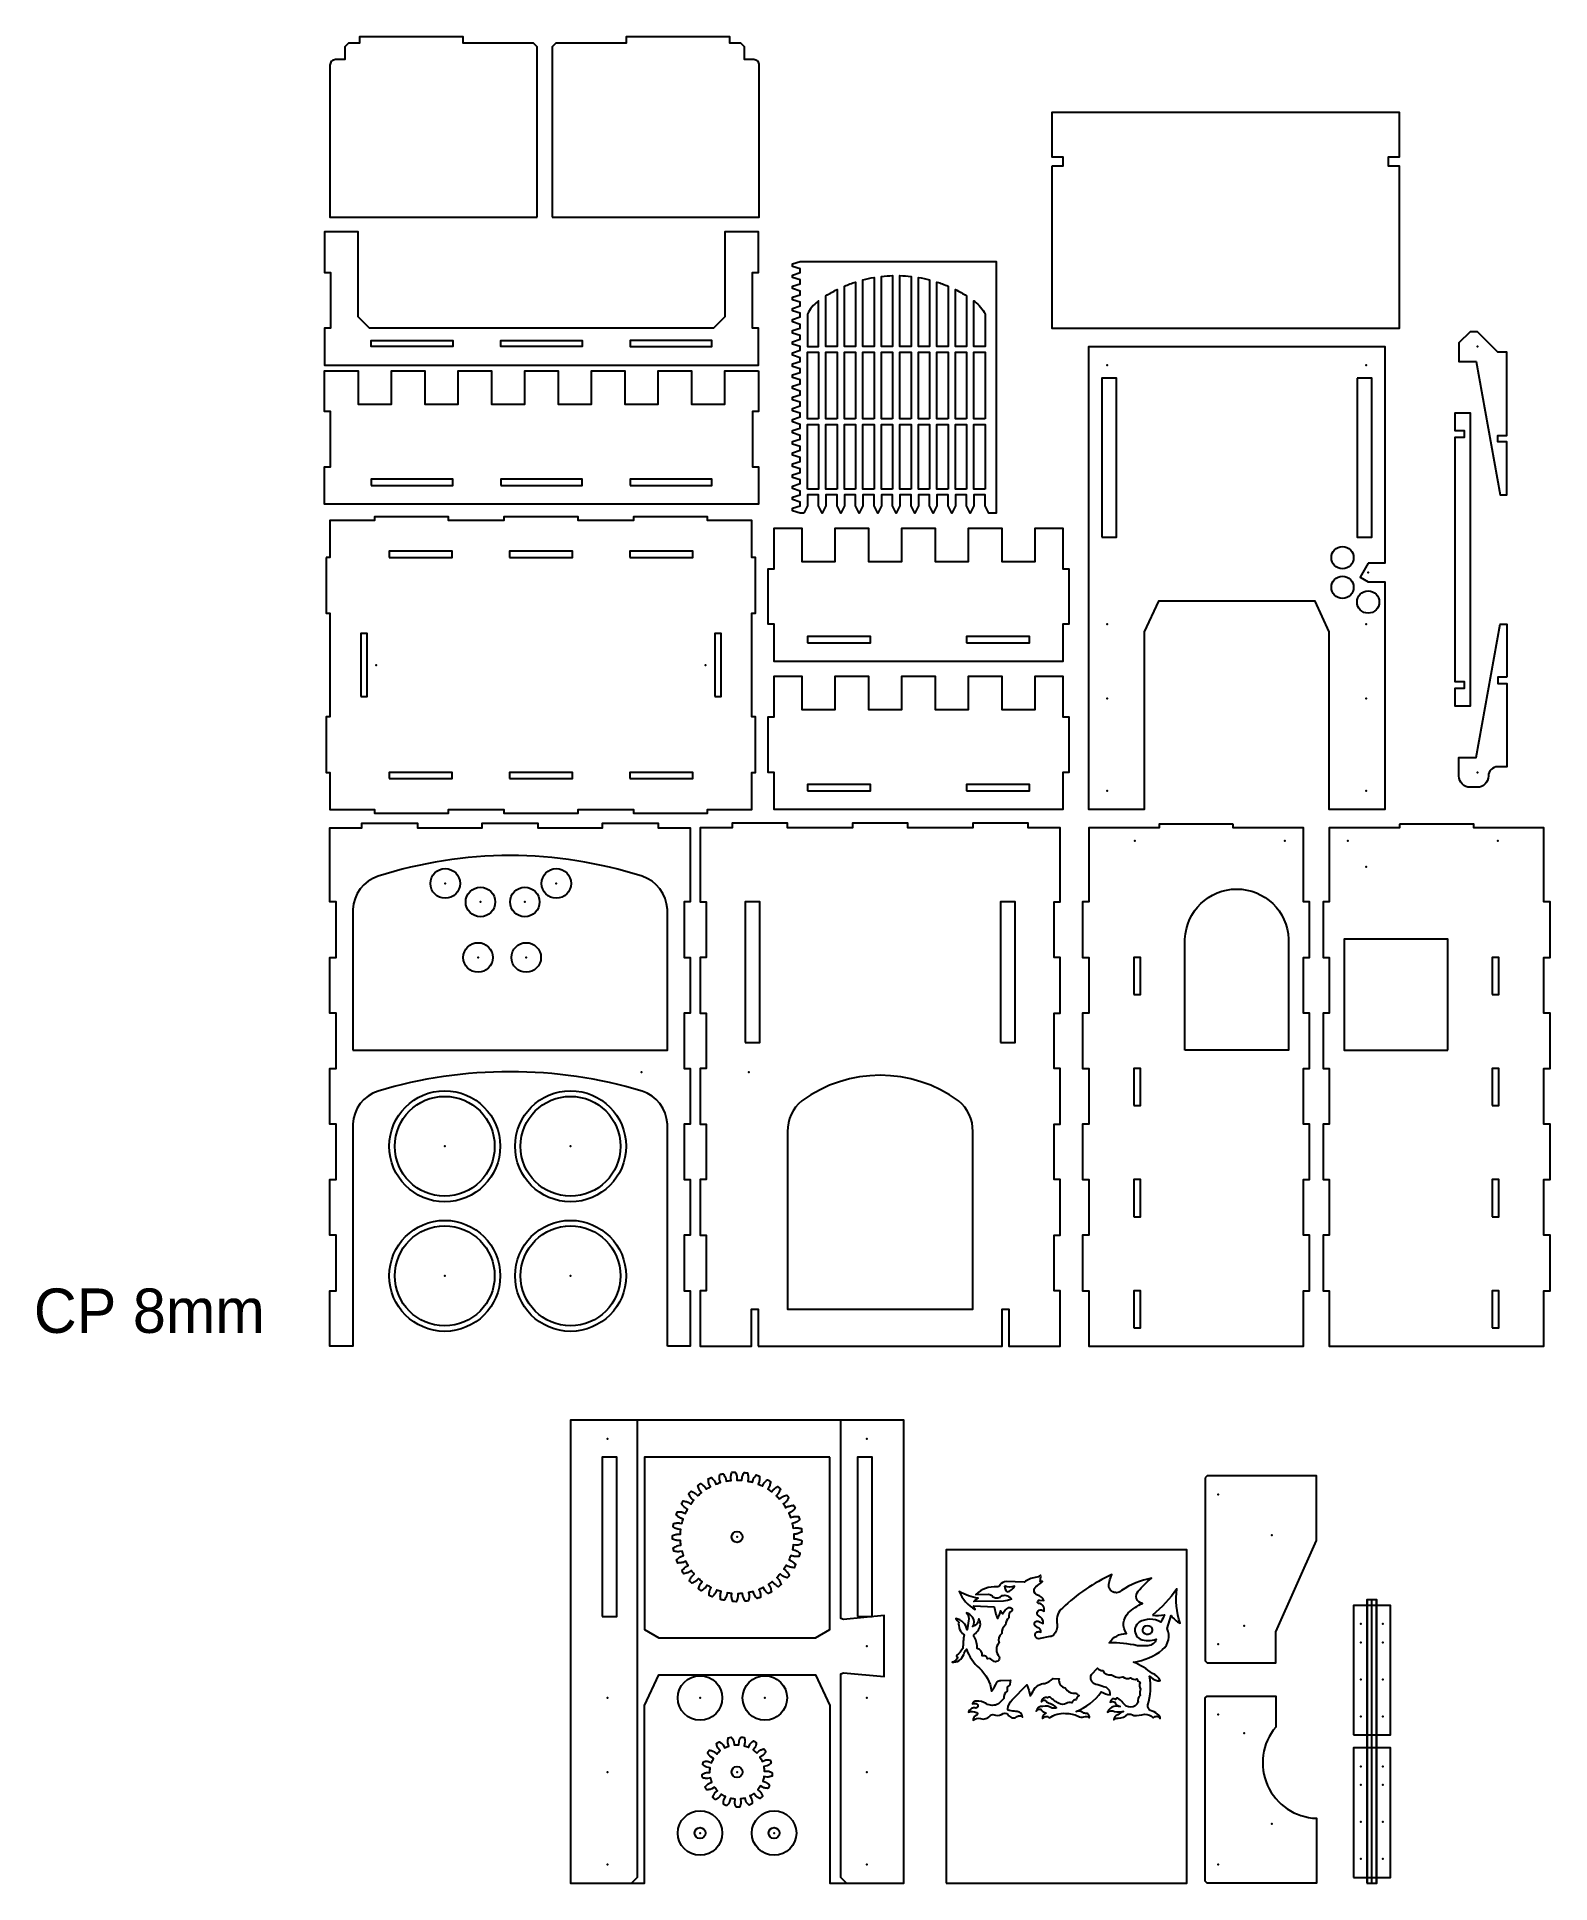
# Model space of a CAD drawing. Header units: millimetres. Extents: x -279 to 1163, y -512 to 1248.
import ezdxf
from ezdxf.enums import TextEntityAlignment as Align

# ---------------------------------------------------------------- set-up
doc = ezdxf.new("R2010")
doc.units = ezdxf.units.MM
for name, color, linetype in [('CORBEILLE', 70, 'Continuous'), ('EBRASEMENT_HERSE', 70, 'Continuous'), ('EMBRAYAGE', 70, 'Continuous'), ('FACADE_EXTEIREURE', 70, 'Continuous'), ('FACADE_INTERIEURE', 70, 'Continuous'), ('HERSE', 70, 'Continuous'), ('LATERALE_GD', 70, 'Continuous'), ('MECANIQUE', 70, 'Continuous'), ('PAR_DEFAUT', 70, 'Continuous'), ('PLANCHERS_INTERIEURS', 70, 'Continuous'), ('PONT_LEVIS_', 70, 'Continuous')]:
    doc.layers.add(name, color=color, linetype=linetype)

msp = doc.modelspace()

# ---------------------------------------------------------------- texts
at = {"layer": 'PAR_DEFAUT'}
msp.add_text('CP 8mm', height=42.35, dxfattribs=at).set_placement((-282.4, 0), align=Align.BOTTOM_LEFT)

# ---------------------------------------------------------------- linework, layer by layer
at = {"layer": 'CORBEILLE'}
for points in [[(39.4, 820.6), (117, 820.6), (117, 826.6), (39.4, 826.6)], [(162.9, 820.6), (240.5, 820.6), (240.5, 826.6), (162.9, 826.6)], [(286.4, 820.6), (364.1, 820.6), (364.1, 826.6), (286.4, 826.6)], [(-3.5, 751.8), (-3.5, 698.8), (0, 698.8), (0, 681.2), (0, 617.6), (0, 600), (-3.5, 600), (-3.5, 547.1), (0, 547.1), (0, 511.8), (10.6, 511.8), (42.4, 511.8), (42.4, 508.2), (112.9, 508.2), (112.9, 511.8), (165.9, 511.8), (165.9, 508.2), (236.5, 508.2), (236.5, 511.8), (289.4, 511.8), (289.4, 508.2), (360, 508.2), (360, 511.8), (391.8, 511.8), (402.4, 511.8), (402.4, 547.1), (405.9, 547.1), (405.9, 600), (402.4, 600), (402.4, 617.6), (402.4, 681.2), (402.4, 698.8), (405.9, 698.8), (405.9, 751.8), (402.4, 751.8), (402.4, 787.1), (391.8, 787.1), (360, 787.1), (360, 790.6), (289.4, 790.6), (289.4, 787.1), (236.5, 787.1), (236.5, 790.6), (165.9, 790.6), (165.9, 787.1), (112.9, 787.1), (112.9, 790.6), (42.4, 790.6), (42.4, 787.1), (10.6, 787.1), (0, 787.1), (0, 751.8)], [(529.4, 652.9), (423.5, 652.9), (423.5, 688.2), (417.7, 688.2), (417.7, 723.5), (417.7, 741.2), (423.5, 741.2), (423.5, 758.8), (423.5, 780), (450, 780), (450, 748.2), (481.8, 748.2), (481.8, 780), (513.5, 780), (513.5, 748.2), (529.4, 748.2), (545.3, 748.2), (545.3, 780), (577.1, 780), (577.1, 748.2), (592.9, 748.2), (608.8, 748.2), (608.8, 780), (640.6, 780), (640.6, 748.2), (672.4, 748.2), (672.4, 780), (698.8, 780), (698.8, 758.8), (698.8, 741.2), (704.6, 741.2), (704.6, 723.5), (704.6, 688.2), (698.8, 688.2), (698.8, 652.9), (592.9, 652.9)], [(56.5, 751.8), (116.5, 751.8), (116.5, 757.8), (56.5, 757.8)], [(171.2, 751.8), (231.2, 751.8), (231.2, 757.8), (171.2, 757.8)], [(285.9, 751.8), (345.9, 751.8), (345.9, 757.8), (285.9, 757.8)], [(29.3, 619.4), (35.3, 619.4), (35.3, 679.4), (29.3, 679.4)], [(367.1, 619.4), (373.1, 619.4), (373.1, 679.4), (367.1, 679.4)], [(455.3, 670.6), (515.3, 670.6), (515.3, 676.6), (455.3, 676.6)], [(607.1, 670.6), (667.1, 670.6), (667.1, 676.6), (607.1, 676.6)], [(529.4, 511.8), (423.5, 511.8), (423.5, 547.1), (417.7, 547.1), (417.7, 582.4), (417.7, 600), (423.5, 600), (423.5, 617.6), (423.5, 638.8), (450, 638.8), (450, 607.1), (481.8, 607.1), (481.8, 638.8), (513.5, 638.8), (513.5, 607.1), (529.4, 607.1), (545.3, 607.1), (545.3, 638.8), (577.1, 638.8), (577.1, 607.1), (592.9, 607.1), (608.8, 607.1), (608.8, 638.8), (640.6, 638.8), (640.6, 607.1), (672.4, 607.1), (672.4, 638.8), (698.8, 638.8), (698.8, 617.6), (698.8, 600), (704.6, 600), (704.6, 582.4), (704.6, 547.1), (698.8, 547.1), (698.8, 511.8), (592.9, 511.8)], [(56.5, 541.1), (116.5, 541.1), (116.5, 547.1), (56.5, 547.1)], [(171.2, 541.1), (231.2, 541.1), (231.2, 547.1), (171.2, 547.1)], [(285.9, 541.1), (345.9, 541.1), (345.9, 547.1), (285.9, 547.1)], [(455.3, 529.4), (515.3, 529.4), (515.3, 535.4), (455.3, 535.4)], [(607.1, 529.4), (667.1, 529.4), (667.1, 535.4), (607.1, 535.4)]]:
    msp.add_lwpolyline(points, close=True, dxfattribs=at)
for points in [[(376.4, 981.2, 0), (365.8, 970.6, 0), (254.6, 970.6, 0), (148.8, 970.6, 0), (37.6, 970.6, 0), (27, 981.2, 0), (27, 998.8, 0), (27, 1030.6, 0), (27, 1050, 0), (27, 1062.3, 0), (0.5, 1062.3, 0), (-5.3, 1062.3, 0), (-5.3, 1041.2, 0), (-5.3, 1023.5, 0), (0.5, 1023.5, 0), (0.5, 1005.9, 0), (0.5, 970.6, 0), (-5.3, 970.6, 0), (-5.3, 935.3, 0), (408.7, 935.3, 0), (408.7, 970.6, 0), (402.9, 970.6, 0), (402.9, 1005.9, 0), (402.9, 1023.5, 0), (408.7, 1023.5, 0), (408.7, 1041.2, 0), (408.7, 1062.3, 0), (402.9, 1062.3, 0), (376.4, 1062.3, 0), (376.4, 1050, 0), (376.4, 1030.6, 0), (376.4, 998.8, 0)], [(78.2, 952.9, 0), (39.4, 952.9, 0), (39.4, 958.8, 0), (78.2, 958.8, 0), (117, 958.8, 0), (117, 952.9, 0)], [(201.7, 952.9, 0), (162.9, 952.9, 0), (162.9, 958.8, 0), (201.7, 958.8, 0), (240.5, 958.8, 0), (240.5, 952.9, 0)], [(325.2, 952.9, 0), (364.1, 952.9, 0), (364.1, 958.8, 0), (325.2, 958.8, 0), (286.4, 958.8, 0), (286.4, 952.9, 0)], [(408.7, 930, 0), (408.7, 908.8, 0), (408.7, 891.2, 0), (402.9, 891.2, 0), (402.9, 873.5, 0), (402.9, 838.2, 0), (408.7, 838.2, 0), (408.7, 802.9, 0), (-5.3, 802.9, 0), (-5.3, 838.2, 0), (0.5, 838.2, 0), (0.5, 873.5, 0), (0.5, 891.2, 0), (-5.3, 891.2, 0), (-5.3, 908.8, 0), (-5.3, 930, 0), (0.5, 930, 0), (27, 930, 0), (27, 898.2, 0), (58.8, 898.2, 0), (58.8, 930, 0), (90.5, 930, 0), (90.5, 898.2, 0), (122.3, 898.2, 0), (122.3, 930, 0), (154.1, 930, 0), (154.1, 898.2, 0), (185.8, 898.2, 0), (185.8, 930, 0), (198.2, 930, 0), (205.2, 930, 0), (217.6, 930, 0), (217.6, 898.2, 0), (249.4, 898.2, 0), (249.4, 930, 0), (281.1, 930, 0), (281.1, 898.2, 0), (312.9, 898.2, 0), (312.9, 930, 0), (344.6, 930, 0), (344.6, 898.2, 0), (376.4, 898.2, 0), (376.4, 930, 0), (402.9, 930, 0)]]:
    msp.add_polyline3d(points, close=True, dxfattribs=at)
for p in [(44.1, 649.4), (358.2, 649.4)]:
    msp.add_point(p, dxfattribs=at)
at = {"layer": 'EBRASEMENT_HERSE'}
for points in [[(735.9, 771.2), (750, 771.2), (750, 922.9), (735.9, 922.9)], [(979.4, 922.9), (979.4, 771.2), (993.5, 771.2), (993.5, 922.9)], [(259.4, -257.6), (273.5, -257.6), (273.5, -105.9), (259.4, -105.9)], [(502.9, -257.6), (517.1, -257.6), (517.1, -105.9), (502.9, -105.9)]]:
    msp.add_lwpolyline(points, close=True, dxfattribs=at)
for points in [[(990, 746.5, 0), (982.4, 733.2, 0), (990, 728.8, 0), (1005.9, 728.8, 0), (1005.9, 511.8, 0), (952.9, 511.8, 0), (952.9, 661.8, 0), (952.9, 681.2, 0), (939.5, 710.2, 0), (789.9, 710.2, 0), (776.5, 681.2, 0), (776.5, 661.8, 0), (776.5, 511.8, 0), (723.5, 511.8, 0), (723.5, 952.9, 0), (1005.9, 952.9, 0), (1005.9, 746.5, 0)], [(476.5, -511.8, 0), (547.1, -511.8, 0), (547.1, -70.6, 0), (229.4, -70.6, 0), (229.4, -511.8, 0), (300, -511.8, 0), (300, -361.8, 0), (300, -342.4, 0), (313.5, -313.3, 0), (463, -313.3, 0), (476.5, -342.4, 0), (476.5, -361.8, 0)], [(300, -511.8, 0), (300, -361.8, 0), (300, -342.4, 0), (313.5, -313.3, 0), (463, -313.3, 0), (476.5, -342.4, 0), (476.5, -361.8, 0), (476.5, -511.8, 0), (492.4, -511.8, 0), (487.1, -506.5, 0), (487.1, -312.4, 0), (489.8, -311.2, 0), (528.5, -314.9, 0), (528.5, -256.8, 0), (489.8, -260.6, 0), (487.1, -259.4, 0), (487.1, -70.6, 0), (292.9, -70.6, 0), (292.9, -506.5, 0), (287.6, -511.8, 0)], [(476.5, -105.9, 0), (300, -105.9, 0), (300, -270, 0), (313.5, -278, 0), (463, -278, 0), (476.5, -270, 0)]]:
    msp.add_polyline3d(points, close=True, dxfattribs=at)
for centre in [(965.5, 751.8), (965.5, 723.5), (990, 709.4)]:
    msp.add_circle(centre, 10.6, dxfattribs=at)
for p in [(741.2, 935.3), (988.2, 935.3), (990, 737.6), (741.2, 688.2), (988.2, 688.2), (741.2, 617.6), (988.2, 617.6), (741.2, 529.4), (988.2, 529.4), (264.7, -88.2), (511.8, -88.2), (511.8, -285.9), (264.7, -335.3), (511.8, -335.3), (264.7, -405.9), (511.8, -405.9), (264.7, -494.1), (511.8, -494.1)]:
    msp.add_point(p, dxfattribs=at)
at = {"layer": 'EMBRAYAGE'}
for points in [[(988.8, -511.8), (998.3, -511.8), (998.3, -241.8), (988.8, -241.8)], [(989.1, -511.8), (997.9, -511.8), (997.9, -241.8), (989.1, -241.8)], [(975.9, -370.6), (1011.2, -370.6), (1011.2, -247.1), (975.9, -247.1)], [(975.9, -506.5), (1011.2, -506.5), (1011.2, -382.9), (975.9, -382.9)]]:
    msp.add_lwpolyline(points, close=True, dxfattribs=at)
msp.add_lwpolyline([(993.5, -511.8), (993.5, -241.8)], dxfattribs=at)
for p in [(982.9, -264.7), (1004.1, -264.7), (982.9, -282.4), (1004.1, -282.4), (982.9, -317.6), (1004.1, -317.6), (982.9, -352.9), (1004.1, -352.9), (982.9, -400.6), (1004.1, -400.6), (982.9, -418.2), (1004.1, -418.2), (982.9, -453.5), (1004.1, -453.5), (982.9, -488.8), (1004.1, -488.8)]:
    msp.add_point(p, dxfattribs=at)
at = {"layer": 'FACADE_EXTEIREURE'}
for points in [[(408.2, 0), (411.2, 0), (417, 0), (632.3, 0), (638.1, 0), (641.1, 0), (641.1, 35.3), (646.9, 35.3), (647.3, 35.3), (647.3, 0), (649.9, 0), (655.8, 0), (692.3, 0), (696.4, 0), (696.4, 52.9), (690.5, 52.9), (690.5, 105.9), (696.4, 105.9), (696.4, 158.8), (690.5, 158.8), (690.5, 211.8), (696.4, 211.8), (696.4, 264.7), (690.5, 264.7), (690.5, 300), (690.5, 317.6), (696.4, 317.6), (696.4, 370.6), (690.5, 370.6), (690.5, 423.5), (696.4, 423.5), (696.4, 441.2), (696.4, 494.1), (692.3, 494.1), (665.8, 494.1), (665.8, 498.5), (612.9, 498.5), (612.9, 494.1), (551.1, 494.1), (551.1, 498.5), (498.2, 498.5), (498.2, 494.1), (436.4, 494.1), (436.4, 498.5), (383.5, 498.5), (383.5, 494.1), (357, 494.1), (352.9, 494.1), (352.9, 423.5), (358.8, 423.5), (358.8, 370.6), (352.9, 370.6), (352.9, 317.6), (358.8, 317.6), (358.8, 300), (358.8, 264.7), (352.9, 264.7), (352.9, 211.8), (358.8, 211.8), (358.8, 158.8), (352.9, 158.8), (352.9, 105.9), (358.8, 105.9), (358.8, 52.9), (352.9, 52.9), (352.9, 0), (357, 0), (393.5, 0), (399.4, 0), (402, 0), (402, 35.3), (402.4, 35.3), (408.2, 35.3)], [(395.8, 289.4), (409.9, 289.4), (409.9, 423.5), (395.8, 423.5)], [(639.4, 289.4), (653.5, 289.4), (653.5, 423.5), (639.4, 423.5)]]:
    msp.add_lwpolyline(points, close=True, dxfattribs=at)
msp.add_lwpolyline([(599.4, 233.8, 0.327984), (449.9, 233.8, 0.241037), (436.4, 204.7), (436.4, 185.3), (436.4, 35.3), (612.9, 35.3), (612.9, 185.3), (612.9, 204.7, 0.241037)], format="xyb", close=True, dxfattribs=at)
msp.add_point((399.4, 261.2), dxfattribs=at)
at = {"layer": 'FACADE_INTERIEURE'}
for points in [[(321.7, 0), (321.7, 211.8, 0.309514), (297.6, 243.3, 0.146175), (45.8, 243.3, 0.309514), (21.7, 211.8), (21.7, 0), (4.1, 0), (0, 0), (0, 52.9), (5.8, 52.9), (5.8, 105.9), (0, 105.9), (0, 158.8), (5.8, 158.8), (5.8, 211.8), (0, 211.8), (0, 264.7), (5.8, 264.7), (5.8, 300), (5.8, 317.6), (0, 317.6), (0, 370.6), (5.8, 370.6), (5.8, 423.5), (0, 423.5), (0, 494.1), (4.1, 494.1), (30.5, 494.1), (30.5, 498.5), (83.5, 498.5), (83.5, 494.1), (145.2, 494.1), (145.2, 498.5), (198.2, 498.5), (198.2, 494.1), (259.9, 494.1), (259.9, 498.5), (312.9, 498.5), (312.9, 494.1), (339.4, 494.1), (343.4, 494.1), (343.4, 441.2), (343.4, 423.5), (337.6, 423.5), (337.6, 370.6), (343.4, 370.6), (343.4, 317.6), (337.6, 317.6), (337.6, 300), (337.6, 264.7), (343.4, 264.7), (343.4, 211.8), (337.6, 211.8), (337.6, 158.8), (343.4, 158.8), (343.4, 105.9), (337.6, 105.9), (337.6, 52.9), (343.4, 52.9), (343.4, 0), (339.4, 0)], [(21.7, 282.4), (321.7, 282.4), (321.7, 416.5, 0.309514), (297.6, 448, 0.156854), (45.8, 448, 0.309514), (21.7, 416.5)]]:
    msp.add_lwpolyline(points, format="xyb", close=True, dxfattribs=at)
msp.add_point((297, 261.2), dxfattribs=at)
at = {"layer": 'HERSE'}
for points in [[(451.8, 794.1), (448.2, 794.1), (441.2, 796.5), (441.2, 798.8), (448.2, 801.2), (448.2, 804.7), (441.2, 807.1), (441.2, 809.4), (448.2, 811.8), (448.2, 815.3), (441.2, 817.6), (441.2, 820), (448.2, 822.4), (448.2, 825.9), (441.2, 828.2), (441.2, 830.6), (448.2, 832.9), (448.2, 836.5), (441.2, 838.8), (441.2, 841.2), (448.2, 843.5), (448.2, 847.1), (441.2, 849.4), (441.2, 851.8), (448.2, 854.1), (448.2, 857.6), (441.2, 860), (441.2, 862.4), (448.2, 864.7), (448.2, 868.2), (441.2, 870.6), (441.2, 872.9), (448.2, 875.3), (448.2, 878.8), (441.2, 881.2), (441.2, 883.5), (448.2, 885.9), (448.2, 889.4), (441.2, 891.8), (441.2, 894.1), (448.2, 896.5), (448.2, 900), (441.2, 902.3), (441.2, 904.7), (448.2, 907.1), (448.2, 910.6), (441.2, 912.9), (441.2, 915.3), (448.2, 917.6), (448.2, 921.2), (441.2, 923.5), (441.2, 925.9), (448.2, 928.2), (448.2, 931.8), (441.2, 934.1), (441.2, 936.5), (448.2, 938.8), (448.2, 942.3), (441.2, 944.7), (441.2, 947.1), (448.2, 949.4), (448.2, 952.9), (441.2, 955.3), (441.2, 957.6), (448.2, 960), (448.2, 963.5), (441.2, 965.9), (441.2, 968.2), (448.2, 970.6), (448.2, 974.1), (441.2, 976.5), (441.2, 978.8), (448.2, 981.2), (448.2, 984.7), (441.2, 987.1), (441.2, 989.4), (448.2, 991.8), (448.2, 995.3), (441.2, 997.6), (441.2, 1000), (448.2, 1002.3), (448.2, 1005.9), (441.2, 1008.2), (441.2, 1010.6), (448.2, 1012.9), (448.2, 1016.5), (441.2, 1018.8), (441.2, 1021.2), (448.2, 1023.5), (448.2, 1027.1), (441.2, 1029.4), (441.2, 1031.8), (448.2, 1034.1), (635.3, 1034.1), (635.3, 979.4), (635.3, 961.8), (635.3, 794.1), (628.2, 794.1), (624.7, 801.2), (624.7, 811.8), (614.1, 811.8), (614.1, 801.2), (610.6, 794.1), (607.1, 801.2), (607.1, 811.8), (596.5, 811.8), (596.5, 801.2), (592.9, 794.1), (589.4, 801.2), (589.4, 811.8), (578.8, 811.8), (578.8, 801.2), (575.3, 794.1), (571.8, 801.2), (571.8, 811.8), (561.2, 811.8), (561.2, 801.2), (557.6, 794.1), (554.1, 801.2), (554.1, 811.8), (543.5, 811.8), (543.5, 801.2), (540, 794.1), (536.5, 801.2), (536.5, 811.8), (525.9, 811.8), (525.9, 801.2), (522.4, 794.1), (518.8, 801.2), (518.8, 811.8), (508.2, 811.8), (508.2, 801.2), (504.7, 794.1), (501.2, 801.2), (501.2, 811.8), (490.6, 811.8), (490.6, 801.2), (487.1, 794.1), (483.5, 801.2), (483.5, 811.8), (472.9, 811.8), (472.9, 801.2), (469.4, 794.1), (465.9, 801.2), (465.9, 811.8), (455.3, 811.8), (455.3, 801.2)], [(465.9, 884.1), (455.3, 884.1), (455.3, 947.6), (465.9, 947.6)], [(483.5, 884.1), (472.9, 884.1), (472.9, 947.6), (483.5, 947.6)], [(501.2, 884.1), (490.6, 884.1), (490.6, 947.6), (501.2, 947.6)], [(518.8, 884.1), (508.2, 884.1), (508.2, 947.6), (518.8, 947.6)], [(536.5, 884.1), (525.9, 884.1), (525.9, 947.6), (536.5, 947.6)], [(554.1, 884.1), (543.5, 884.1), (543.5, 947.6), (554.1, 947.6)], [(571.8, 884.1), (561.2, 884.1), (561.2, 947.6), (571.8, 947.6)], [(589.4, 884.1), (578.8, 884.1), (578.8, 947.6), (589.4, 947.6)], [(607.1, 884.1), (596.5, 884.1), (596.5, 947.6), (607.1, 947.6)], [(624.7, 884.1), (614.1, 884.1), (614.1, 947.6), (624.7, 947.6)], [(455.3, 817.1), (455.3, 878.8), (465.9, 878.8), (465.9, 817.1)], [(483.5, 817.1), (472.9, 817.1), (472.9, 878.8), (483.5, 878.8)], [(501.2, 817.1), (490.6, 817.1), (490.6, 878.8), (501.2, 878.8)], [(518.8, 817.1), (508.2, 817.1), (508.2, 878.8), (518.8, 878.8)], [(536.5, 817.1), (525.9, 817.1), (525.9, 878.8), (536.5, 878.8)], [(554.1, 817.1), (543.5, 817.1), (543.5, 878.8), (554.1, 878.8)], [(571.8, 817.1), (561.2, 817.1), (561.2, 878.8), (571.8, 878.8)], [(589.4, 817.1), (578.8, 817.1), (578.8, 878.8), (589.4, 878.8)], [(607.1, 817.1), (596.5, 817.1), (596.5, 878.8), (607.1, 878.8)], [(624.7, 817.1), (614.1, 817.1), (614.1, 878.8), (624.7, 878.8)]]:
    msp.add_lwpolyline(points, close=True, dxfattribs=at)
for points in [[(483.5, 961.8), (483.5, 952.9), (472.9, 952.9), (472.9, 961.8), (472.9, 979.4), (472.9, 1001.4, -0.024059), (483.5, 1007.3), (483.5, 979.4)], [(501.2, 961.8), (501.2, 952.9), (490.6, 952.9), (490.6, 961.8), (490.6, 979.4), (490.6, 1010.6, -0.022389), (501.2, 1014.5), (501.2, 979.4)], [(518.8, 961.8), (518.8, 952.9), (508.2, 952.9), (508.2, 961.8), (508.2, 979.4), (508.2, 1016.6, -0.021452), (518.8, 1018.9), (518.8, 979.4)], [(536.5, 961.8), (536.5, 952.9), (525.9, 952.9), (525.9, 961.8), (525.9, 979.4), (525.9, 1019.9, -0.021025), (536.5, 1020.6), (536.5, 979.4)], [(554.1, 961.8), (554.1, 952.9), (543.5, 952.9), (543.5, 961.8), (543.5, 979.4), (543.5, 1020.6, -0.021025), (554.1, 1019.9), (554.1, 979.4)], [(571.8, 961.8), (571.8, 952.9), (561.2, 952.9), (561.2, 961.8), (561.2, 979.4), (561.2, 1018.9, -0.021452), (571.8, 1016.6), (571.8, 979.4)], [(589.4, 961.8), (589.4, 952.9), (578.8, 952.9), (578.8, 961.8), (578.8, 979.4), (578.8, 1014.5, -0.022389), (589.4, 1010.6), (589.4, 979.4)], [(607.1, 961.8), (607.1, 952.9), (596.5, 952.9), (596.5, 961.8), (596.5, 979.4), (596.5, 1007.3, -0.024059), (607.1, 1001.4), (607.1, 979.4)], [(455.3, 979.4), (455.3, 961.8), (455.3, 952.9), (465.9, 952.9), (465.9, 961.8), (465.9, 979.4), (465.9, 996.6, 0.001627), (465.2, 996.1, 0.113686), (455.3, 983.9)], [(614.8, 996.1, -0.113686), (624.7, 983.9), (624.7, 979.4), (624.7, 961.8), (624.7, 952.9), (614.1, 952.9), (614.1, 961.8), (614.1, 979.4), (614.1, 996.6)]]:
    msp.add_lwpolyline(points, format="xyb", close=True, dxfattribs=at)
at = {"layer": 'LATERALE_GD'}
for points in [[(861.2, 497.6), (790.6, 497.6), (790.6, 494.1), (761.1, 494.1), (755.3, 494.1), (734.1, 494.1), (729.4, 494.1), (723.5, 494.1), (723.5, 423.5), (717.7, 423.5), (717.7, 370.6), (723.5, 370.6), (723.5, 317.6), (717.7, 317.6), (717.7, 264.7), (723.5, 264.7), (723.5, 211.8), (717.7, 211.8), (717.7, 158.8), (723.5, 158.8), (723.5, 105.9), (717.7, 105.9), (717.7, 52.9), (723.5, 52.9), (723.5, 0), (729.4, 0), (734.1, 0), (755.3, 0), (761.1, 0), (896.5, 0), (917.6, 0), (923.5, 0), (928.2, 0), (928.2, 52.9), (934.1, 52.9), (934.1, 105.9), (928.2, 105.9), (928.2, 158.8), (934.1, 158.8), (934.1, 211.8), (928.2, 211.8), (928.2, 264.7), (934.1, 264.7), (934.1, 317.6), (928.2, 317.6), (928.2, 370.6), (934.1, 370.6), (934.1, 423.5), (928.2, 423.5), (928.2, 494.1), (923.5, 494.1), (917.6, 494.1), (896.5, 494.1), (867, 494.1), (861.2, 494.1)], [(1020, 497.6), (1020, 494.1), (990.5, 494.1), (984.7, 494.1), (963.5, 494.1), (958.8, 494.1), (952.9, 494.1), (952.9, 423.5), (947.1, 423.5), (947.1, 370.6), (952.9, 370.6), (952.9, 317.6), (947.1, 317.6), (947.1, 264.7), (952.9, 264.7), (952.9, 211.8), (947.1, 211.8), (947.1, 158.8), (952.9, 158.8), (952.9, 105.9), (947.1, 105.9), (947.1, 52.9), (952.9, 52.9), (952.9, 0), (958.8, 0), (963.5, 0), (984.7, 0), (990.5, 0), (1125.9, 0), (1147.1, 0), (1152.9, 0), (1157.6, 0), (1157.6, 52.9), (1163.5, 52.9), (1163.5, 105.9), (1157.6, 105.9), (1157.6, 158.8), (1163.5, 158.8), (1163.5, 211.8), (1157.6, 211.8), (1157.6, 264.7), (1163.5, 264.7), (1163.5, 317.6), (1157.6, 317.6), (1157.6, 370.6), (1163.5, 370.6), (1163.5, 423.5), (1157.6, 423.5), (1157.6, 494.1), (1152.9, 494.1), (1147.1, 494.1), (1125.9, 494.1), (1096.4, 494.1), (1090.6, 494.1), (1090.6, 497.6)], [(766.6, 335.3), (772.9, 335.3), (772.9, 370.6), (766.6, 370.6)], [(1108.2, 335.3), (1114.6, 335.3), (1114.6, 370.6), (1108.2, 370.6)], [(766.6, 229.4), (772.9, 229.4), (772.9, 264.7), (766.6, 264.7)], [(1108.2, 229.4), (1114.6, 229.4), (1114.6, 264.7), (1108.2, 264.7)], [(766.6, 123.5), (772.9, 123.5), (772.9, 158.8), (766.6, 158.8)], [(1108.2, 123.5), (1114.6, 123.5), (1114.6, 158.8), (1108.2, 158.8)], [(766.6, 17.6), (772.9, 17.6), (772.9, 52.9), (766.6, 52.9)], [(1108.2, 17.6), (1114.6, 17.6), (1114.6, 52.9), (1108.2, 52.9)]]:
    msp.add_lwpolyline(points, close=True, dxfattribs=at)
msp.add_lwpolyline([(815.3, 282.4), (815.3, 388.2, -0.964923), (914.1, 388.2), (914.1, 282.4)], format="xyb", close=True, dxfattribs=at)
msp.add_polyline3d([(1065.9, 282.4, 0), (1065.9, 388.2, 0), (967.1, 388.2, 0), (967.1, 282.4, 0)], close=True, dxfattribs=at)
for p in [(767.6, 481.8), (910.6, 481.8), (970.6, 481.8), (1113.5, 481.8), (988.2, 457.1)]:
    msp.add_point(p, dxfattribs=at)
at = {"layer": 'MECANIQUE'}
for points in [[(428.7, -145.8), (430.4, -144.3), (430.4, -144.2), (430.6, -144.1), (430.9, -143.9), (431.3, -143.7), (431.8, -143.3), (432.5, -143), (433.4, -142.7), (434.4, -142.3), (435.5, -142, -0.013232), (437.5, -144.5), (437.5, -144.5), (436.9, -145.5), (436.4, -146.4), (435.8, -147.1), (435.3, -147.7), (434.9, -148.2), (434.6, -148.6), (434.3, -148.8), (434.2, -148.9), (434.1, -149), (432.3, -150.3, -0.021007), (434.8, -154.1), (436.7, -152.9), (436.7, -152.9), (436.9, -152.8), (437.3, -152.7), (437.7, -152.5), (438.3, -152.3), (439.1, -152.1), (440, -151.9), (441, -151.7), (442.1, -151.6, -0.013232), (443.7, -154.5), (443.7, -154.5), (442.9, -155.4), (442.2, -156.1), (441.5, -156.7), (440.9, -157.3), (440.4, -157.6), (440, -157.9), (439.7, -158.1), (439.5, -158.2), (439.5, -158.2), (437.4, -159.2, -0.021007), (439.2, -163.4), (441.3, -162.6), (441.3, -162.6), (441.5, -162.5), (441.9, -162.5), (442.4, -162.4), (443, -162.3), (443.8, -162.3), (444.7, -162.2), (445.7, -162.3), (446.9, -162.4, -0.013232), (447.8, -165.5), (447.8, -165.5), (446.9, -166.2), (446.1, -166.8), (445.3, -167.3), (444.6, -167.7), (444, -168), (443.6, -168.2), (443.3, -168.3), (443.1, -168.3), (443, -168.4), (440.8, -168.9, -0.021007), (441.7, -173.4), (443.9, -173), (444, -173), (444.2, -173), (444.6, -173), (445.1, -173), (445.7, -173), (446.5, -173.1), (447.4, -173.3), (448.4, -173.5), (449.5, -173.8, -0.013232), (449.8, -177.1), (449.8, -177.1), (448.8, -177.6), (447.8, -178), (447, -178.3), (446.3, -178.6), (445.7, -178.8), (445.2, -178.9), (444.8, -178.9), (444.6, -179), (444.5, -179), (442.3, -179.1, -0.021007), (442.4, -183.6), (444.6, -183.7), (444.7, -183.7), (444.9, -183.7), (445.2, -183.8), (445.7, -183.9), (446.3, -184.1), (447, -184.3), (447.9, -184.6), (448.9, -185), (449.9, -185.5, -0.013232), (449.6, -188.8), (449.6, -188.8), (448.5, -189.1), (447.5, -189.4), (446.6, -189.5), (445.8, -189.6), (445.2, -189.7), (444.7, -189.7), (444.3, -189.7), (444.1, -189.7), (444.1, -189.7), (441.8, -189.4, -0.021007), (441, -193.8), (443.2, -194.3), (443.3, -194.4), (443.5, -194.4), (443.8, -194.5), (444.3, -194.7), (444.8, -195), (445.5, -195.4), (446.3, -195.9), (447.2, -196.5), (448.1, -197.1, -0.013232), (447.2, -200.3), (447.2, -200.3), (446, -200.4), (445, -200.4), (444.1, -200.4), (443.3, -200.4), (442.7, -200.3), (442.2, -200.2), (441.8, -200.2), (441.6, -200.1), (441.6, -200.1), (439.4, -199.4, -0.021007), (437.8, -203.6), (439.8, -204.5), (439.9, -204.5), (440.1, -204.6), (440.4, -204.8), (440.8, -205.1), (441.3, -205.5), (441.9, -206), (442.6, -206.6), (443.3, -207.3), (444.1, -208.2, -0.013232), (442.6, -211.1), (442.6, -211.1), (441.5, -211), (440.4, -210.8), (439.5, -210.7), (438.8, -210.5), (438.2, -210.3), (437.7, -210.1), (437.4, -210), (437.2, -209.9), (437.1, -209.9), (435.2, -208.7, -0.021007), (432.8, -212.6), (434.6, -213.9), (434.6, -213.9), (434.8, -214), (435.1, -214.3), (435.4, -214.6), (435.8, -215.1), (436.3, -215.7), (436.9, -216.4), (437.5, -217.3), (438.1, -218.3, -0.013232), (436.1, -220.9), (436.1, -220.9), (435, -220.5), (434, -220.2), (433.1, -219.8), (432.4, -219.5), (431.9, -219.2), (431.4, -219), (431.1, -218.8), (431, -218.6), (430.9, -218.6), (429.2, -217.1, -0.021007), (426.1, -220.5), (427.7, -222.1), (427.7, -222.1), (427.9, -222.3), (428.1, -222.5), (428.3, -223), (428.7, -223.5), (429.1, -224.2), (429.4, -225), (429.9, -226), (430.2, -227, -0.013232), (427.8, -229.2), (427.8, -229.2), (426.8, -228.7), (425.9, -228.1), (425.1, -227.6), (424.5, -227.2), (424, -226.8), (423.6, -226.5), (423.4, -226.2), (423.2, -226.1), (423.2, -226), (421.8, -224.3, -0.021007), (418.1, -226.9), (419.3, -228.8), (419.4, -228.8), (419.5, -229), (419.6, -229.3), (419.8, -229.8), (420.1, -230.4), (420.3, -231.1), (420.5, -232), (420.7, -233.1), (420.9, -234.2, -0.013232), (418.1, -235.8), (418.1, -235.8), (417.2, -235.1), (416.4, -234.4), (415.8, -233.8), (415.2, -233.2), (414.8, -232.7), (414.5, -232.4), (414.3, -232.1), (414.2, -231.9), (414.2, -231.8), (413.1, -229.8, -0.021007), (409, -231.8), (409.9, -233.8), (409.9, -233.9), (410, -234.1), (410.1, -234.4), (410.2, -234.9), (410.3, -235.5), (410.4, -236.3), (410.4, -237.2), (410.4, -238.3), (410.4, -239.4, -0.013232), (407.3, -240.5), (407.3, -240.5), (406.6, -239.6), (405.9, -238.8), (405.4, -238.1), (405, -237.4), (404.7, -236.9), (404.5, -236.4), (404.3, -236.1), (404.2, -235.9), (404.2, -235.8), (403.6, -233.7, -0.021007), (399.2, -234.8), (399.6, -237), (399.6, -237), (399.7, -237.3), (399.7, -237.6), (399.7, -238.1), (399.7, -238.7), (399.6, -239.5), (399.5, -240.4), (399.3, -241.5), (399.1, -242.6, -0.013232), (395.9, -243.1), (395.9, -243.1), (395.3, -242.1), (394.8, -241.1), (394.4, -240.3), (394.2, -239.6), (394, -239), (393.8, -238.5), (393.8, -238.2), (393.7, -237.9), (393.7, -237.9), (393.5, -235.7, -0.021007), (388.9, -235.9), (389, -238.1), (389, -238.2), (389, -238.4), (388.9, -238.8), (388.8, -239.3), (388.7, -239.9), (388.5, -240.6), (388.2, -241.5), (387.9, -242.5), (387.4, -243.5, -0.013232), (384.1, -243.4), (384.1, -243.4), (383.8, -242.3), (383.5, -241.3), (383.3, -240.4), (383.1, -239.7), (383, -239), (383, -238.5), (383, -238.2), (383, -238), (383, -237.9), (383.2, -235.7, -0.021007), (378.7, -235.1), (378.3, -237.3), (378.3, -237.3), (378.2, -237.5), (378.1, -237.9), (378, -238.3), (377.7, -238.9), (377.4, -239.6), (376.9, -240.4), (376.4, -241.3), (375.7, -242.2, -0.013232), (372.5, -241.5), (372.5, -241.5), (372.4, -240.4), (372.3, -239.3), (372.2, -238.4), (372.3, -237.6), (372.3, -237), (372.3, -236.5), (372.4, -236.2), (372.4, -236), (372.5, -235.9), (373.1, -233.8, -0.021007), (368.8, -232.3), (368, -234.4), (367.9, -234.4), (367.9, -234.6), (367.7, -234.9), (367.4, -235.4), (367.1, -235.9), (366.6, -236.5), (366, -237.2), (365.3, -238), (364.5, -238.8, -0.013232), (361.5, -237.5), (361.5, -237.5), (361.6, -236.3), (361.7, -235.3), (361.8, -234.4), (362, -233.6), (362.1, -233), (362.3, -232.5), (362.4, -232.2), (362.5, -232), (362.5, -231.9), (363.5, -229.9, -0.021007), (359.6, -227.7), (358.4, -229.6), (358.3, -229.7), (358.2, -229.8), (358, -230.1), (357.7, -230.5), (357.2, -230.9), (356.6, -231.4), (355.9, -232), (355.1, -232.6), (354.1, -233.3, -0.013232), (351.5, -231.4), (351.5, -231.4), (351.7, -230.3), (352, -229.3), (352.3, -228.4), (352.6, -227.7), (352.9, -227.1), (353.1, -226.7), (353.3, -226.4), (353.4, -226.2), (353.5, -226.2), (354.8, -224.4, -0.021007), (351.4, -221.4), (349.9, -223.1), (349.8, -223.1), (349.7, -223.3), (349.4, -223.5), (349, -223.8), (348.5, -224.2), (347.8, -224.6), (347, -225), (346.1, -225.4), (345, -225.9, -0.013232), (342.7, -223.5), (342.7, -223.5), (343.2, -222.5), (343.7, -221.6), (344.2, -220.8), (344.6, -220.1), (345, -219.6), (345.3, -219.2), (345.5, -219), (345.6, -218.8), (345.7, -218.8), (347.4, -217.3, -0.021007), (344.5, -213.8), (342.7, -215.1), (342.7, -215.1), (342.5, -215.2), (342.2, -215.4), (341.8, -215.6), (341.2, -215.9), (340.4, -216.1), (339.6, -216.4), (338.5, -216.7), (337.4, -216.9, -0.013232), (335.7, -214.2), (335.7, -214.2), (336.3, -213.2), (337, -212.4), (337.6, -211.7), (338.1, -211.2), (338.6, -210.7), (338.9, -210.4), (339.2, -210.2), (339.4, -210.1), (339.5, -210.1), (341.4, -208.9, -0.021007), (339.3, -204.9), (337.3, -205.9), (337.2, -205.9), (337, -206), (336.7, -206.1), (336.2, -206.2), (335.6, -206.3), (334.8, -206.5), (333.9, -206.6), (332.8, -206.6), (331.7, -206.7, -0.013232), (330.5, -203.6), (330.5, -203.6), (331.3, -202.9), (332.1, -202.2), (332.8, -201.6), (333.4, -201.2), (334, -200.8), (334.4, -200.6), (334.7, -200.4), (334.9, -200.3), (335, -200.3), (337.1, -199.6, -0.021007), (335.8, -195.2), (333.6, -195.8), (333.6, -195.8), (333.3, -195.8), (333, -195.9), (332.5, -195.9), (331.9, -195.9), (331.1, -195.9), (330.2, -195.8), (329.1, -195.7), (328, -195.5, -0.013232), (327.4, -192.3), (327.4, -192.3), (328.3, -191.7), (329.2, -191.2), (330.1, -190.8), (330.8, -190.4), (331.4, -190.2), (331.8, -190.1), (332.2, -190), (332.4, -189.9), (332.4, -189.9), (334.6, -189.6, -0.021007), (334.2, -185.1), (332, -185.2), (331.9, -185.2), (331.7, -185.2), (331.3, -185.2), (330.8, -185.1), (330.2, -185), (329.5, -184.8), (328.6, -184.6), (327.6, -184.3), (326.5, -183.9, -0.013232), (326.5, -180.6), (326.5, -180.6), (327.5, -180.2), (328.5, -179.8), (329.4, -179.6), (330.2, -179.4), (330.8, -179.3), (331.3, -179.2), (331.6, -179.2), (331.8, -179.2), (331.9, -179.2), (334.1, -179.3, -0.021007), (334.5, -174.8), (332.3, -174.5), (332.3, -174.5), (332.1, -174.4), (331.7, -174.3), (331.2, -174.2), (330.6, -174), (329.9, -173.7), (329.1, -173.3), (328.2, -172.7), (327.2, -172.1, -0.013232), (327.8, -168.9), (327.8, -168.9), (328.9, -168.7), (330, -168.6), (330.9, -168.5), (331.7, -168.5), (332.3, -168.5), (332.8, -168.5), (333.1, -168.5), (333.3, -168.6), (333.4, -168.6), (335.6, -169.1, -0.021007), (336.8, -164.7), (334.7, -164), (334.7, -164), (334.5, -163.9), (334.1, -163.8), (333.7, -163.5), (333.2, -163.2), (332.5, -162.8), (331.8, -162.2), (331, -161.5), (330.1, -160.8, -0.013232), (331.3, -157.7), (331.3, -157.7), (332.5, -157.7), (333.5, -157.8), (334.4, -157.9), (335.2, -158), (335.8, -158.1), (336.3, -158.2), (336.6, -158.3), (336.8, -158.4), (336.9, -158.4), (338.9, -159.4, -0.021007), (341, -155.3), (339, -154.2), (339, -154.2), (338.8, -154.1), (338.5, -153.9), (338.1, -153.5), (337.7, -153.1), (337.1, -152.6), (336.5, -151.9), (335.8, -151.1), (335.2, -150.2, -0.013232), (336.9, -147.4), (336.9, -147.4), (338, -147.6), (339.1, -147.9), (339.9, -148.1), (340.7, -148.4), (341.2, -148.6), (341.7, -148.8), (342, -149), (342.2, -149.1), (342.2, -149.2), (344.1, -150.4, -0.021007), (346.8, -146.8), (345.1, -145.4), (345.1, -145.4), (344.9, -145.2), (344.7, -145), (344.4, -144.6), (344, -144.1), (343.6, -143.4), (343.1, -142.6), (342.6, -141.7), (342.1, -140.7, -0.013232), (344.3, -138.3), (344.3, -138.3), (345.4, -138.7), (346.4, -139.2), (347.2, -139.6), (347.8, -140), (348.4, -140.3), (348.8, -140.6), (349, -140.8), (349.2, -141), (349.2, -141), (350.8, -142.6, -0.021007), (354.2, -139.6), (352.8, -137.9), (352.8, -137.9), (352.6, -137.7), (352.5, -137.4), (352.2, -136.9), (351.9, -136.4), (351.6, -135.7), (351.3, -134.8), (351, -133.8), (350.7, -132.7, -0.013232), (353.4, -130.8), (353.4, -130.8), (354.3, -131.4), (355.2, -132), (355.9, -132.6), (356.5, -133.1), (356.9, -133.5), (357.3, -133.9), (357.5, -134.2), (357.6, -134.3), (357.7, -134.4), (358.9, -136.3, -0.021007), (362.8, -134), (361.7, -132), (361.7, -131.9), (361.6, -131.7), (361.5, -131.4), (361.3, -130.9), (361.2, -130.3), (361, -129.6), (360.9, -128.7), (360.8, -127.6), (360.7, -126.5, -0.013232), (363.6, -125.1), (363.6, -125.1), (364.5, -125.9), (365.2, -126.7), (365.8, -127.4), (366.3, -128), (366.6, -128.5), (366.9, -128.9), (367.1, -129.2), (367.1, -129.4), (367.2, -129.5), (368, -131.5, -0.021007), (372.3, -130), (371.6, -127.9), (371.6, -127.8), (371.6, -127.6), (371.5, -127.3), (371.5, -126.8), (371.4, -126.1), (371.4, -125.4), (371.4, -124.4), (371.5, -123.4), (371.6, -122.3, -0.013232), (374.8, -121.5), (374.8, -121.5), (375.5, -122.4), (376, -123.3), (376.5, -124.1), (376.8, -124.8), (377.1, -125.4), (377.3, -125.8), (377.4, -126.2), (377.4, -126.4), (377.5, -126.4), (377.9, -128.6, -0.021007), (382.4, -127.9), (382.1, -125.7), (382.1, -125.6), (382.1, -125.4), (382.1, -125.1), (382.2, -124.6), (382.2, -124), (382.4, -123.2), (382.6, -122.3), (382.8, -121.3), (383.2, -120.2, -0.013232), (386.5, -120), (386.5, -120), (386.9, -121.1), (387.3, -122), (387.6, -122.9), (387.8, -123.7), (388, -124.3), (388.1, -124.8), (388.1, -125.1), (388.1, -125.3), (388.1, -125.4), (388.1, -127.6, -0.021007), (392.7, -127.8), (392.9, -125.6), (392.9, -125.5), (392.9, -125.3), (393, -125), (393.1, -124.5), (393.3, -123.9), (393.6, -123.1), (393.9, -122.3), (394.4, -121.4), (394.9, -120.4, -0.013232), (398.2, -120.8), (398.2, -120.8), (398.4, -121.9), (398.6, -122.9), (398.8, -123.9), (398.8, -124.6), (398.9, -125.3), (398.8, -125.8), (398.8, -126.1), (398.8, -126.3), (398.8, -126.4), (398.4, -128.6, -0.021007), (402.8, -129.6), (403.4, -127.5), (403.4, -127.4), (403.5, -127.2), (403.6, -126.9), (403.8, -126.4), (404.2, -125.9), (404.6, -125.2), (405.1, -124.5), (405.7, -123.6), (406.4, -122.7, -0.013232), (409.5, -123.8), (409.5, -123.8), (409.6, -124.9), (409.6, -126), (409.5, -126.9), (409.5, -127.7), (409.4, -128.3), (409.3, -128.8), (409.2, -129.1), (409.1, -129.3), (409.1, -129.4), (408.3, -131.5, -0.021007), (412.4, -133.3), (413.4, -131.3), (413.4, -131.3), (413.5, -131.1), (413.7, -130.8), (414, -130.4), (414.4, -129.9), (415, -129.3), (415.6, -128.7), (416.4, -128), (417.3, -127.3, -0.013232), (420.1, -128.9), (420.1, -128.9), (420, -130), (419.8, -131), (419.5, -131.9), (419.3, -132.7), (419.1, -133.3), (418.9, -133.7), (418.8, -134), (418.7, -134.2), (418.6, -134.3), (417.4, -136.2, -0.021007), (421.1, -138.8), (422.5, -137), (422.5, -136.9), (422.7, -136.8), (422.9, -136.5), (423.3, -136.2), (423.8, -135.8), (424.4, -135.3), (425.2, -134.8), (426.1, -134.3), (427.1, -133.7, -0.013232), (429.6, -135.9), (429.6, -135.9), (429.2, -136.9), (428.8, -137.9), (428.4, -138.7), (428, -139.4), (427.7, -140), (427.4, -140.4), (427.2, -140.7), (427.1, -140.8), (427.1, -140.9), (425.5, -142.5, -0.021007)], [(834.7, -510), (834.7, -335.3), (836.5, -333.5), (901.8, -333.5), (901.8, -363, 0.625314), (940.6, -450), (940.6, -511.8), (836.5, -511.8)], [(406.9, -387.9), (409.1, -385.7), (409.1, -385.7), (409.2, -385.6), (409.4, -385.5), (409.6, -385.3), (409.9, -385.2), (410.2, -385), (410.6, -384.8), (411.1, -384.6), (411.7, -384.4), (412.4, -384.2), (413.1, -384), (413.6, -383.9, -0.022105), (415.4, -386.2), (415.4, -386.2), (415.2, -386.6), (414.9, -387.3), (414.5, -387.9), (414.2, -388.4), (413.9, -388.9), (413.6, -389.2), (413.3, -389.5), (413.1, -389.8), (412.9, -389.9), (412.8, -390.1), (412.7, -390.1), (412.6, -390.1), (410, -391.8, -0.043431), (412.1, -395.8), (415, -394.6), (415, -394.6), (415.1, -394.5), (415.3, -394.5), (415.6, -394.4), (415.9, -394.4), (416.3, -394.3), (416.7, -394.3), (417.3, -394.3), (417.9, -394.3), (418.6, -394.4), (419.4, -394.5), (419.8, -394.5, -0.022105), (420.7, -397.4), (420.7, -397.4), (420.3, -397.7), (419.8, -398.2), (419.2, -398.6), (418.7, -399), (418.3, -399.3), (417.9, -399.5), (417.5, -399.7), (417.2, -399.8), (417, -399.9), (416.8, -400), (416.7, -400), (416.7, -400), (413.6, -400.7, -0.043431), (414.1, -405.1), (417.3, -405), (417.3, -405), (417.4, -405), (417.6, -405), (417.8, -405.1), (418.2, -405.2), (418.6, -405.2), (419, -405.4), (419.5, -405.6), (420.1, -405.8), (420.7, -406.1), (421.4, -406.5), (421.8, -406.7, -0.022105), (421.6, -409.7), (421.6, -409.7), (421.1, -409.8), (420.4, -410.1), (419.8, -410.3), (419.2, -410.5), (418.6, -410.6), (418.2, -410.7), (417.8, -410.7), (417.5, -410.7), (417.2, -410.7), (417, -410.7), (416.9, -410.7), (416.9, -410.7), (413.8, -410.2, -0.043431), (412.7, -414.5), (415.6, -415.6), (415.6, -415.6), (415.7, -415.6), (415.9, -415.7), (416.1, -415.8), (416.4, -416), (416.7, -416.2), (417.1, -416.5), (417.5, -416.9), (418, -417.3), (418.4, -417.8), (418.9, -418.4), (419.2, -418.8, -0.022105), (417.9, -421.4), (417.9, -421.4), (417.5, -421.5), (416.7, -421.4), (416, -421.4), (415.4, -421.3), (414.9, -421.2), (414.4, -421.1), (414, -421), (413.7, -420.9), (413.5, -420.9), (413.3, -420.8), (413.2, -420.7), (413.2, -420.7), (410.5, -419.1, -0.043431), (407.9, -422.8), (410.3, -424.8), (410.3, -424.8), (410.4, -424.9), (410.5, -425), (410.7, -425.2), (410.8, -425.5), (411.1, -425.8), (411.3, -426.2), (411.6, -426.7), (411.8, -427.3), (412.1, -427.9), (412.3, -428.6), (412.5, -429.1, -0.022105), (410.3, -431.1), (410.3, -431.1), (409.9, -431), (409.2, -430.7), (408.6, -430.4), (408, -430.1), (407.5, -429.8), (407.1, -429.6), (406.8, -429.3), (406.6, -429.1), (406.4, -429), (406.3, -428.8), (406.2, -428.8), (406.2, -428.7), (404.2, -426.3, -0.043431), (400.5, -428.7), (401.9, -431.5), (402, -431.5), (402, -431.6), (402.1, -431.8), (402.1, -432), (402.2, -432.3), (402.3, -432.7), (402.4, -433.2), (402.5, -433.7), (402.5, -434.4), (402.5, -435), (402.5, -435.8), (402.4, -436.3, -0.022105), (399.7, -437.4), (399.7, -437.4), (399.4, -437.1), (398.8, -436.6), (398.3, -436.1), (397.9, -435.6), (397.6, -435.2), (397.3, -434.8), (397.1, -434.5), (396.9, -434.2), (396.8, -434), (396.7, -433.8), (396.7, -433.7), (396.7, -433.7), (395.8, -430.7, -0.043431), (391.4, -431.6), (391.8, -434.7), (391.8, -434.7), (391.8, -434.9), (391.8, -435), (391.8, -435.3), (391.7, -435.6), (391.7, -436), (391.6, -436.5), (391.4, -437), (391.2, -437.6), (391, -438.2), (390.7, -438.9), (390.5, -439.3, -0.022105), (387.6, -439.4), (387.6, -439.4), (387.3, -439), (387, -438.3), (386.7, -437.7), (386.5, -437.1), (386.4, -436.6), (386.2, -436.1), (386.2, -435.7), (386.1, -435.4), (386.1, -435.2), (386.1, -435), (386.1, -434.9), (386.1, -434.8), (386.3, -431.7, -0.043431), (381.9, -431), (381.1, -434), (381.1, -434.1), (381.1, -434.2), (381, -434.3), (380.9, -434.6), (380.7, -434.9), (380.5, -435.2), (380.3, -435.6), (380, -436.1), (379.6, -436.5), (379.1, -437.1), (378.6, -437.6), (378.3, -437.9, -0.022105), (375.5, -436.9), (375.5, -436.9), (375.4, -436.5), (375.4, -435.7), (375.3, -435), (375.4, -434.4), (375.4, -433.8), (375.4, -433.4), (375.5, -433), (375.6, -432.7), (375.7, -432.4), (375.7, -432.2), (375.7, -432.1), (375.8, -432.1), (377.1, -429.3, -0.043431), (373.2, -427), (371.4, -429.6), (371.4, -429.6), (371.3, -429.7), (371.2, -429.8), (371, -430), (370.8, -430.2), (370.5, -430.5), (370.1, -430.7), (369.6, -431), (369.1, -431.3), (368.5, -431.7), (367.8, -432), (367.4, -432.1, -0.022105), (365.1, -430.2), (365.1, -430.2), (365.2, -429.8), (365.5, -429), (365.7, -428.4), (365.9, -427.8), (366.2, -427.3), (366.4, -426.9), (366.6, -426.6), (366.8, -426.3), (366.9, -426.1), (367, -425.9), (367.1, -425.9), (367.1, -425.8), (369.4, -423.7, -0.043431), (366.6, -420.2), (364, -421.9), (364, -421.9), (363.9, -422), (363.7, -422), (363.5, -422.1), (363.2, -422.3), (362.8, -422.4), (362.3, -422.5), (361.8, -422.6), (361.2, -422.7), (360.5, -422.8), (359.7, -422.8), (359.3, -422.8, -0.022105), (357.9, -420.2), (357.9, -420.2), (358.2, -419.8), (358.6, -419.2), (359.1, -418.7), (359.5, -418.3), (359.9, -417.9), (360.3, -417.6), (360.6, -417.3), (360.8, -417.2), (361.1, -417), (361.2, -416.9), (361.3, -416.9), (361.3, -416.9), (364.2, -415.7, -0.043431), (362.9, -411.4), (359.9, -412.1), (359.8, -412.1), (359.7, -412.1), (359.5, -412.1), (359.3, -412.1), (358.9, -412.1), (358.5, -412.1), (358.1, -412), (357.5, -411.9), (356.9, -411.8), (356.3, -411.6), (355.5, -411.4), (355.1, -411.2, -0.022105), (354.8, -408.3), (354.8, -408.3), (355.2, -408), (355.8, -407.7), (356.4, -407.3), (357, -407.1), (357.5, -406.9), (357.9, -406.7), (358.3, -406.6), (358.6, -406.5), (358.9, -406.4), (359, -406.4), (359.2, -406.4), (359.2, -406.4), (362.3, -406.4, -0.043431), (362.6, -401.9), (359.5, -401.4), (359.5, -401.4), (359.4, -401.4), (359.2, -401.3), (359, -401.2), (358.7, -401.1), (358.3, -400.9), (357.9, -400.7), (357.4, -400.4), (356.9, -400.1), (356.4, -399.7), (355.8, -399.2), (355.4, -398.9, -0.022105), (356.2, -396.1), (356.2, -396.1), (356.6, -396), (357.4, -395.8), (358, -395.7), (358.7, -395.7), (359.2, -395.7), (359.7, -395.7), (360.1, -395.7), (360.4, -395.8), (360.6, -395.8), (360.8, -395.8), (360.9, -395.9), (361, -395.9), (363.9, -397, -0.043431), (365.8, -392.9), (363.1, -391.3), (363.1, -391.3), (363, -391.2), (362.8, -391.1), (362.6, -391), (362.4, -390.7), (362.1, -390.5), (361.8, -390.1), (361.5, -389.7), (361.1, -389.2), (360.7, -388.6), (360.4, -387.9), (360.2, -387.5, -0.022105), (361.9, -385.1), (361.9, -385.1), (362.3, -385.2), (363.1, -385.3), (363.7, -385.5), (364.3, -385.7), (364.9, -385.9), (365.3, -386.1), (365.6, -386.2), (365.9, -386.4), (366.2, -386.5), (366.3, -386.6), (366.4, -386.7), (366.4, -386.7), (368.8, -388.8, -0.043431), (372, -385.7), (370.1, -383.2), (370, -383.2), (370, -383.1), (369.9, -383), (369.8, -382.7), (369.6, -382.4), (369.5, -382.1), (369.3, -381.6), (369.1, -381.1), (369, -380.5), (368.8, -379.8), (368.7, -379.1), (368.7, -378.6, -0.022105), (371.2, -377), (371.2, -377), (371.6, -377.2), (372.2, -377.6), (372.8, -378), (373.2, -378.4), (373.7, -378.8), (374, -379.1), (374.3, -379.4), (374.5, -379.6), (374.6, -379.8), (374.7, -380), (374.8, -380.1), (374.8, -380.1), (376.3, -382.9, -0.043431), (380.4, -381.2), (379.5, -378.2), (379.5, -378.2), (379.4, -378.1), (379.4, -377.9), (379.4, -377.6), (379.3, -377.3), (379.3, -376.9), (379.3, -376.4), (379.4, -375.9), (379.4, -375.3), (379.6, -374.6), (379.7, -373.8), (379.8, -373.4, -0.022105), (382.7, -372.8), (382.7, -372.8), (383, -373.1), (383.5, -373.8), (383.9, -374.3), (384.2, -374.9), (384.4, -375.3), (384.6, -375.8), (384.8, -376.1), (384.9, -376.5), (385, -376.7), (385, -376.9), (385, -377), (385, -377), (385.4, -380.1, -0.043431), (389.9, -380), (390.1, -376.9), (390.1, -376.9), (390.1, -376.8), (390.1, -376.6), (390.2, -376.3), (390.3, -376), (390.4, -375.6), (390.6, -375.2), (390.8, -374.7), (391.1, -374.2), (391.5, -373.6), (391.9, -372.9), (392.1, -372.6, -0.022105), (395.1, -373.1), (395.1, -373.1), (395.2, -373.5), (395.4, -374.2), (395.6, -374.9), (395.7, -375.5), (395.7, -376), (395.7, -376.5), (395.8, -376.9), (395.7, -377.2), (395.7, -377.5), (395.7, -377.7), (395.7, -377.8), (395.7, -377.8), (394.9, -380.8, -0.043431), (399.1, -382.4), (400.4, -379.5), (400.4, -379.5), (400.5, -379.4), (400.6, -379.2), (400.7, -379), (400.9, -378.8), (401.2, -378.5), (401.5, -378.1), (401.9, -377.7), (402.4, -377.3), (402.9, -376.9), (403.5, -376.5), (403.9, -376.2, -0.022105), (406.5, -377.7), (406.5, -377.7), (406.4, -378.2), (406.4, -378.9), (406.3, -379.6), (406.1, -380.2), (406, -380.8), (405.9, -381.2), (405.7, -381.6), (405.6, -381.9), (405.5, -382.1), (405.4, -382.3), (405.3, -382.4), (405.3, -382.4), (403.5, -384.9, -0.043431)]]:
    msp.add_lwpolyline(points, format="xyb", close=True, dxfattribs=at)
msp.add_polyline3d([(834.7, -125.3, 0), (834.7, -300, 0), (836.5, -301.8, 0), (901.8, -301.8, 0), (901.8, -272.3, 0), (940.6, -185.3, 0), (940.6, -123.5, 0), (836.5, -123.5, 0)], close=True, dxfattribs=at)
for centre, radius in [((109.9, 441.2), 14.1), ((215.8, 441.2), 14.1), ((143.5, 423.5), 14.1), ((185.8, 423.5), 14.1), ((141.2, 370.6), 14.1), ((187.1, 370.6), 14.1), ((109.4, 190.6), 52.9), ((109.4, 190.6), 47.6), ((229.4, 190.6), 52.9), ((229.4, 190.6), 47.6), ((109.4, 67.1), 52.9), ((109.4, 67.1), 47.6), ((229.4, 67.1), 52.9), ((229.4, 67.1), 47.6), ((388.2, -181.8), 5.21), ((352.9, -335.3), 21.2), ((414.7, -335.3), 21.2), ((388.2, -405.9), 5.21), ((352.9, -464.1), 21.2), ((423.5, -464.1), 21.2), ((352.9, -464.1), 5.21), ((423.5, -464.1), 5.21)]:
    msp.add_circle(centre, radius, dxfattribs=at)
for p in [(109.9, 441.2), (215.8, 441.2), (143.5, 423.5), (185.8, 423.5), (141.2, 370.6), (187.1, 370.6), (109.4, 190.6), (229.4, 190.6), (109.4, 67.1), (229.4, 67.1), (847.1, -141.2), (388.2, -181.8), (898.2, -180), (871.8, -266.5), (847.1, -284.1), (352.9, -335.3), (414.7, -335.3), (847.1, -351.2), (871.8, -368.8), (388.2, -405.9), (898.2, -455.3), (352.9, -464.1), (423.5, -464.1), (847.1, -494.1)]:
    msp.add_point(p, dxfattribs=at)
at = {"layer": 'PLANCHERS_INTERIEURS'}
for points in [[(197.6, 1076.5), (197.6, 1238.8), (194.1, 1242.3), (127.1, 1242.3), (127.1, 1248.2), (81.2, 1248.2), (28.2, 1248.2), (28.2, 1242.3), (17.6, 1242.3), (14.1, 1238.8), (14.1, 1226.5), (5.3, 1226.5, 0.414214), (0, 1221.2), (0, 1076.5)], [(211.8, 1076.5), (409.4, 1076.5), (409.4, 1221.2, 0.414214), (404.1, 1226.5), (395.3, 1226.5), (395.3, 1238.8), (391.8, 1242.3), (381.2, 1242.3), (381.2, 1248.2), (335.3, 1248.2), (282.4, 1248.2), (282.4, 1242.3), (215.3, 1242.3), (211.8, 1238.8)], [(1122.3, 637.8), (1113.5, 637.8), (1113.5, 631.8), (1115.3, 631.8), (1115.3, 631.8), (1122.3, 631.8), (1122.3, 561.2), (1122.3, 552.4), (1113.5, 552.4, 0.414214), (1104.7, 543.5, -0.414214), (1094.1, 532.9), (1087.1, 532.9, -0.414214), (1076.5, 543.5), (1076.5, 561.2), (1092.9, 561.2), (1115.9, 688.2), (1122.3, 688.2)]]:
    msp.add_lwpolyline(points, format="xyb", close=True, dxfattribs=at)
for points in [[(688.2, 1125), (688.2, 970.6), (1020, 970.6), (1020, 1125), (1009.4, 1125), (1009.4, 1133.8), (1020, 1133.8), (1020, 1176.2), (688.2, 1176.2), (688.2, 1133.8), (698.8, 1133.8), (698.8, 1125)], [(1080, 866.5), (1081.8, 866.5), (1081.8, 872.5), (1072.9, 872.5), (1072.9, 877.6), (1072.9, 889.9), (1087.1, 889.9), (1087.1, 877.6), (1087.1, 753.5), (1087.1, 746.5), (1087.1, 723.5), (1087.1, 623.5), (1087.1, 610.1), (1072.9, 610.1), (1072.9, 627.5), (1081.8, 627.5), (1081.8, 633.5), (1080, 633.5), (1072.9, 633.5), (1072.9, 723.5), (1072.9, 746.5), (1072.9, 753.5), (1072.9, 866.5)]]:
    msp.add_lwpolyline(points, close=True, dxfattribs=at)
msp.add_polyline3d([(1115.3, 868.2, 0), (1122.3, 868.2, 0), (1122.3, 938.8, 0), (1122.3, 947.6, 0), (1113.5, 947.6, 0), (1104.7, 956.5, 0), (1094.1, 967, 0), (1087.1, 967, 0), (1076.5, 956.5, 0), (1076.5, 938.8, 0), (1092.9, 938.8, 0), (1115.9, 811.8, 0), (1122.3, 811.8, 0), (1122.3, 862.2, 0), (1113.5, 862.2, 0), (1113.5, 868.2, 0), (1115.3, 868.2, 0)], close=True, dxfattribs=at)
for p in [(1094.1, 952.9), (1094.1, 547.1)]:
    msp.add_point(p, dxfattribs=at)
at = {"layer": 'PONT_LEVIS_'}
msp.add_lwpolyline([(587.6, -511.8), (817.1, -511.8), (817.1, -194.1), (587.6, -194.1)], close=True, dxfattribs=at)
for points in [[(784.2, -256.4, 0.080617), (795.7, -256.1, -0.02477), (792.3, -262.9, 0.258184), (771.6, -263.1, 0.363797), (768.4, -274.6, 0.140844), (772.5, -279.2, 0.163894), (787.9, -279.2, -0.331836), (779.9, -285.5), (769.9, -285.5, 0.06091), (743.1, -282.7, -0.256947), (759.5, -274, -0.359915), (761.2, -254.2, -0.078547), (774.9, -245.1, -0.628003), (770.8, -233.5, -0.051735), (783.3, -221.2, 0.105055), (754.7, -232.9, -0.859891), (743.4, -224.4, -0.094619), (745.6, -217.7, 0.082985), (698.4, -249.6, 0.265539), (693.2, -263.5, -0.220026), (690.6, -274.4, -0.222033), (686.5, -276.8), (677.3, -278.5, -0.942159), (674.1, -272.4, -0.224489), (677.8, -272.6, 0.41611), (674.7, -268.1), (673, -267, -1.023942), (675.8, -262.4), (680.2, -264.2, 0.292134), (675.8, -257, -0.874039), (678.4, -251.4), (681, -252.5, 0.459957), (675.6, -245.1, -0.948903), (676.9, -242.2), (680.6, -242.4, 0.280822), (674.7, -237.4, -0.712819), (674.7, -228.1, 0.03639), (679.3, -224.4), (677.3, -224.4, 0.070564), (677.6, -218.1, -0.146671), (672.6, -220.5, 0.125209), (661.9, -224.9), (644.8, -224.4, 0.239624), (638.9, -227.5, -0.377991), (636, -229.4, 0.204419), (615.8, -236.6), (628, -236.4, -0.229669), (632.2, -239, 0.323098), (641, -237.7, -0.325369), (649.9, -241.1, -0.105843), (642.1, -242.9), (613.9, -243.3, -0.087022), (618.2, -240.3, -0.099707), (600, -233.8, 0.174376), (615.2, -250.9, -0.111595), (613.9, -247.5), (633.4, -248.3, 0.071367), (636.5, -259.6, 0.075735), (639.5, -252.2, 0.134336), (641.3, -255.1, -0.166056), (647.4, -249.2, -0.665868), (650.4, -252, 0.325537), (647.4, -258.8, 0.233714), (644.3, -265.7, 0.257476), (640.6, -273.9, 0.360373), (638, -282.7, 0.405647), (638.2, -295.9, -0.773298), (632.4, -299.8, 0.26596), (626.9, -297.9, 0.434973), (621.9, -295.2, 0.3877), (617.1, -288.3, 0.149429), (614.5, -277.2, -0.506457), (614.5, -274.6, 0.208882), (620.2, -265.1, 0.164858), (618.7, -260, -0.295847), (612.6, -267.2, 0.35994), (612.8, -258.3, 0.118926), (607, -254, -0.22102), (608.9, -261.8, 0.028565), (607.6, -270.5, 0.329436), (596.7, -259.6, 0.043051), (599.6, -262.9, 0.278952), (604.6, -275, 0.028337), (603.5, -288.1, -0.071958), (597.6, -294.6, 0.772247), (598.2, -296.1, -0.194553), (598.3, -297.2, -0.308765), (593.2, -301.3, 0.347659), (604.3, -293.9, -0.083425), (607, -288.9, 0.13298), (619.3, -307, -0.178477), (630.8, -328.7, 0.084016), (636.1, -320, -0.242536), (639.7, -318.5), (648.9, -318.3), (648.6, -319.6), (648.2, -322.8), (645.8, -325), (645.8, -328.7, 0.305356), (642.6, -335.9), (637.4, -340.9, -0.26101), (625.6, -340.7, 0.176899), (616.3, -338.3, 0.321751), (612.6, -340.9, -0.182647), (616.1, -340.6, -0.816545), (615.9, -345, 0.41516), (608.9, -348.9, -0.222019), (616.5, -349.1, -0.310051), (617.6, -350.9, -0.186401), (615.9, -351.9, 0.250009), (613.2, -356.5, -0.252574), (620.2, -355, 0.302999), (629.5, -352.2, -0.305878), (634.7, -351.7, 0.254662), (641.9, -350, -0.367254), (647.4, -352.2, 0.437835), (655.4, -353, -0.369424), (660.4, -353.5, 0.418035), (654.1, -348.2, -0.032606), (648.2, -347.2, -0.538269), (646.3, -345.7, -0.16546), (650.6, -337.2), (664.5, -322.8, -0.041665), (667.8, -333.3, 0.052061), (671.3, -327.4, -0.265564), (681.7, -321.5, 0.107187), (689.5, -316.7), (695.4, -317, 0.457614), (701.2, -325.7, 0.345363), (711.4, -330.6, 0.242926), (714.5, -332.8, 0.194237), (711.6, -337, 0.369556), (707.5, -339.8, 0.253381), (701.9, -340.6, -0.270899), (695.2, -340.6, -0.078858), (686.9, -334.6, 0.300236), (684.1, -335.2, 0.504278), (678.4, -338.9, -0.588729), (683.4, -338.9, 0.07127), (688.2, -341.1, -0.115262), (692.7, -344.8, -0.021606), (688.8, -345, 0.194538), (679.7, -343.3, 0.373261), (673.4, -347.8, -0.245196), (677.8, -346.1, 0.172302), (682.5, -349.5, -0.526684), (681.2, -350.6, 0.333276), (679.5, -355, -0.150234), (682.5, -353, -0.361356), (685.8, -354.3, -0.173939), (701.5, -350, -0.117187), (713.4, -352.6, 0.179552), (719, -353.3, -0.251201), (724, -354.1, 0.533025), (720.3, -350, -0.201284), (717.3, -348.7, 0.147141), (711.4, -348.2, 0.145466), (735.5, -329.4, 0.111254), (744, -332.2, 0.414115), (737.7, -324.6, 0.03681), (730.3, -322.4, -0.470481), (726.2, -313), (731.9, -306.8, 0.225425), (736.9, -309.1, 0.35931), (745.3, -313.1, 0.242707), (756, -315.2, 0.294286), (763.3, -316.1, 0.26902), (769.4, -317.2, 0.210398), (772.7, -320.5, 0.311081), (772.9, -326.8, 0.105191), (772.5, -333, 0.307502), (770.7, -339.4, -0.613073), (756.2, -339.8, 0.074622), (751.2, -335.4, 0.438233), (749.2, -336.7, 0.572467), (744, -339.4, -0.24), (748.4, -339.3, 0.364423), (753.6, -343.3, 0.080037), (747.5, -343.3, 0.221157), (741.4, -348.7, -0.301737), (748.1, -348.3, 0.049893), (756.8, -348.2, 0.181791), (751.4, -351.5, 0.392298), (747.5, -356.3, -0.201701), (751.6, -354.5, 0.198648), (760.8, -350.9, -0.187412), (766.6, -351.9, 0.087961), (776.8, -350.8, -0.233003), (785.1, -354.3, -0.539315), (791.6, -354.8, 0.35075), (789, -350.6, 0.083299), (782.3, -347.2, -0.363299), (779.9, -341.9, 0.129114), (781.4, -314.6, 0.120356), (788.5, -318.7, 0.224384), (791.6, -318.7, 0.2036), (784.2, -312, 0.075597), (766.2, -301.1, 0.139422), (794, -289.2, 0.341361), (798.3, -269.2), (802, -256.8, 0.122007), (810.7, -264, -0.108276), (807.5, -231.4, -0.067335)], [(643.2, -228.5, 0.21081), (645.9, -234.2, 0.215035), (652.8, -228.6, -0.242467)], [(782.7, -267.6, 0.356833), (775.9, -267.9, 0.350313), (775.5, -272.9, 0.326499), (782, -274, 0.617977)]]:
    msp.add_lwpolyline(points, format="xyb", close=True, dxfattribs=at)

msp.set_redraw_order([(e.dxf.handle, doc.entitydb.next_handle()) for e in msp.query("TEXT MTEXT ATTDEF DIMENSION ARC_DIMENSION")])  # texts and dimensions are drawn at this point

doc.saveas('drawing.dxf')
